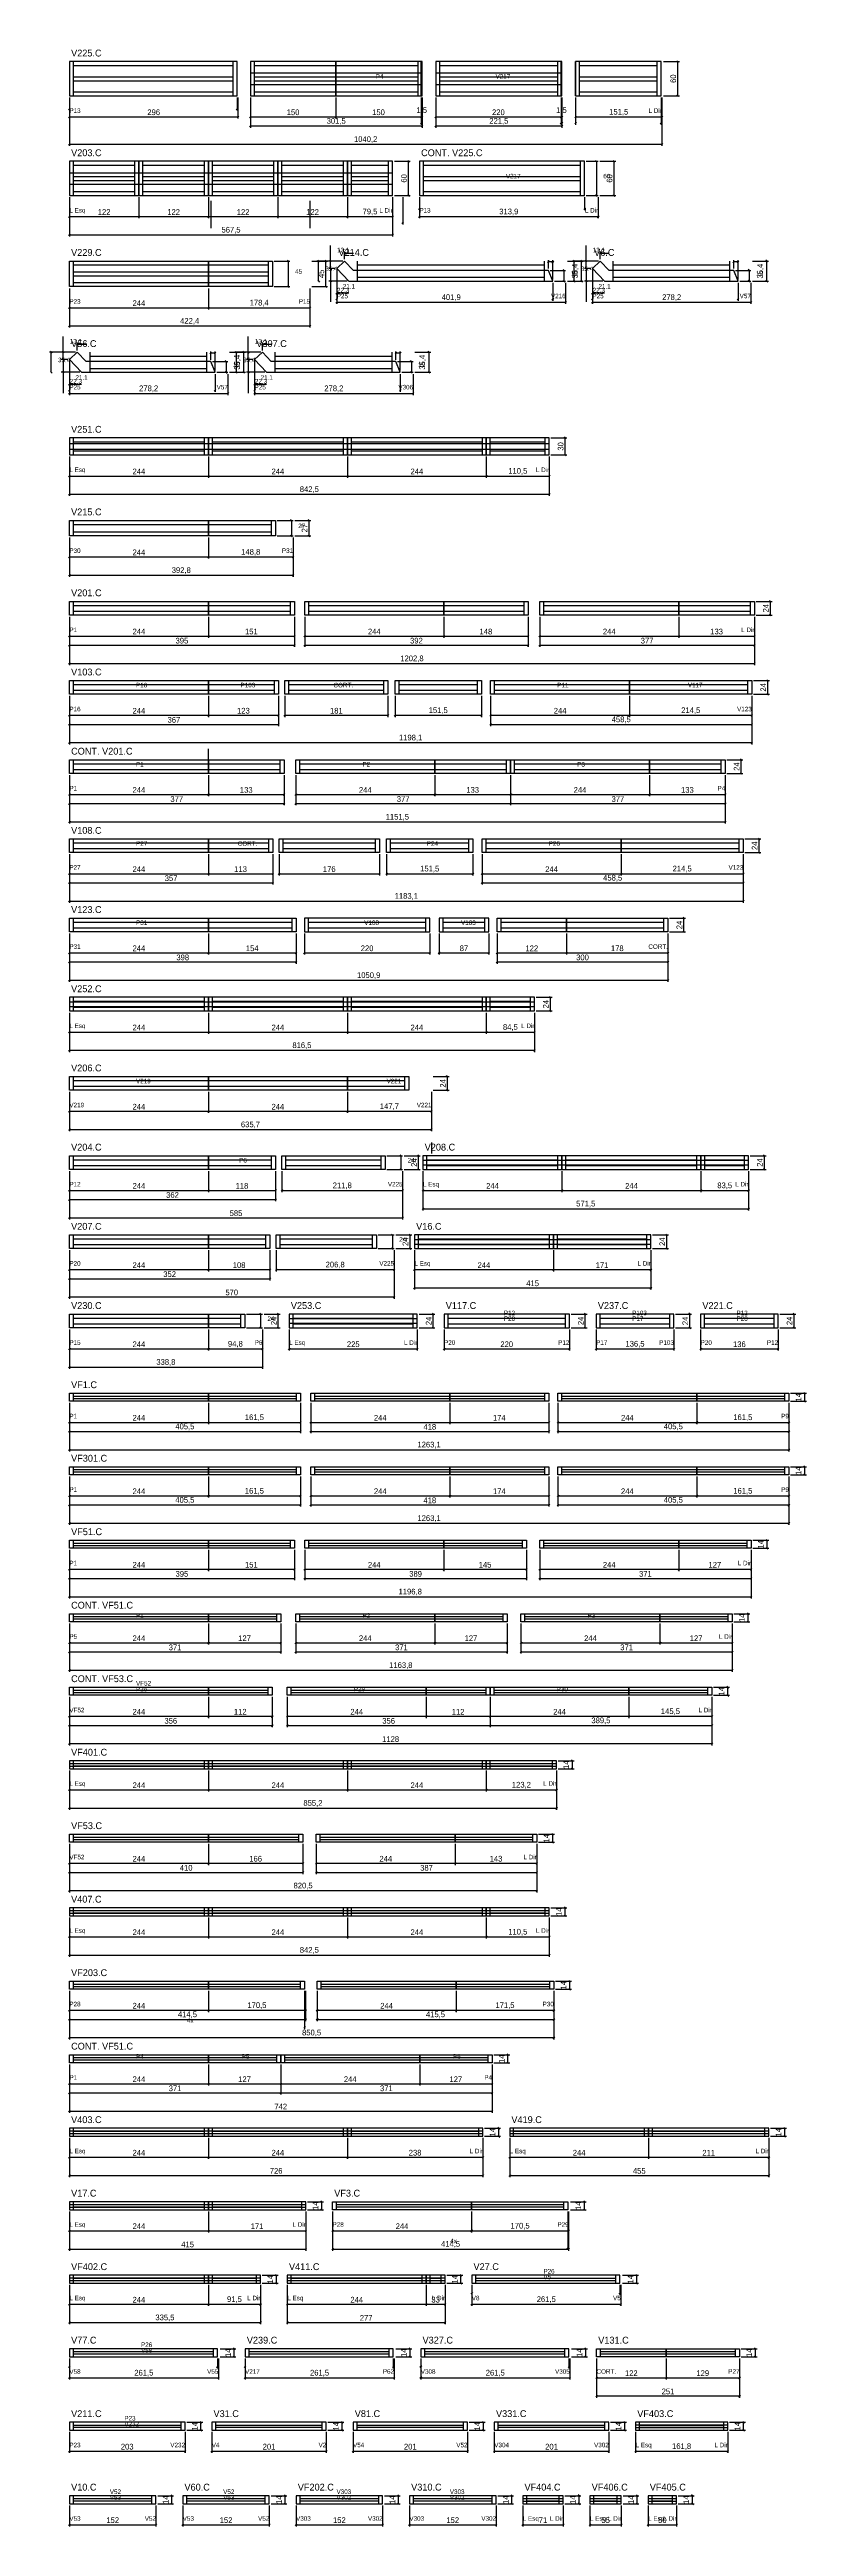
# Model space of a CAD drawing. Extents: x -13000 to 1294, y -4326 to 74.
# Drawn here: x -35 to 1294, y -4326 to 21 of the extents above; entities outside this region: 2.
import ezdxf
from ezdxf.enums import TextEntityAlignment as Align

# ---------------------------------------------------------------- set-up
doc = ezdxf.new("R2010")
doc.units = 0
for name, color, linetype in [('5', 5, 'Continuous'), ('COTA', 241, 'Continuous'), ('NOMENCLATURA', 7, 'Continuous'), ('Painéis', 200, 'Continuous'), ('SARR_2.2x7', 40, 'Continuous'), ('SARR_EDITAR', 141, 'Continuous')]:
    doc.layers.add(name, color=color, linetype=linetype)
doc.dimstyles.new('PAINEL', dxfattribs={"dimtxt": 10, "dimasz": 3, "dimexe": 3, "dimexo": 3, "dimgap": 3, "dimtad": 1, "dimblk": 'OBLIQUE', "dimblk1": 'OBLIQUE', "dimcen": 2.5, "dimclrd": 4, "dimclre": 4, "dimclrt": 240, "dimazin": 3, "dimtfac": 1, "dimtmove": 0, "dimatfit": 3})

# ---------------------------------------------------------------- blocks, each defined once
blk = doc.blocks.new('_OBLIQUE')
at = {"color": 0, "linetype": 'BYBLOCK'}
blk.add_line((-0.5, -0.5), (0.5, 0.5), dxfattribs=at)

msp = doc.modelspace()

# ---------------------------------------------------------------- linework, layer by layer
msp.add_line((-9500, 0), (-9490, 0))
at = {"layer": 'Painéis'}
for p, q in [((467.7, -60), (467.7, 0)), ((617.7, -60), (617.7, 0)), ((863.2, -60), (863.2, 0)), ((888.7, -60), (888.7, 0)), ((317.7, -20), (467.7, -20)), ((317.7, -40), (467.7, -40)), ((467.7, -20), (617.7, -20)), ((467.7, -40), (617.7, -40)), ((617.7, -20), (619.2, -20)), ((617.7, -40), (619.2, -40)), ((643.2, -20), (863.2, -20)), ((643.2, -40), (863.2, -40)), ((863.2, -20), (864.7, -20)), ((863.2, -40), (864.7, -40)), ((1.5, -81.5), (-1.5, -84.5)), ((0, -63), (0, -86)), ((293, -84.5), (296, -81.5)), ((294.5, -63), (294.5, -86)), ((617.7, -63), (617.7, -110.9)), ((863.2, -63), (863.2, -110.9)), ((864.7, -63), (864.7, -110.9)), ((888.7, -63), (888.7, -110.9)), ((1038.7, -63), (1038.7, -110.9)), ((616.2, -109.4), (619.2, -106.4)), ((861.7, -109.4), (864.7, -106.4)), ((863.2, -109.4), (866.2, -106.4)), ((890.2, -106.4), (887.2, -109.4)), ((1037.2, -109.4), (1040.2, -106.4)), ((926.9, -176.5), (923.9, -173.5)), ((0, -195), (122, -195)), ((0, -215), (122, -215)), ((122, -195), (244, -195)), ((122, -215), (244, -215)), ((244, -195), (366, -195)), ((244, -215), (366, -215)), ((366, -195), (488, -195)), ((366, -215), (488, -215)), ((488, -195), (567.5, -195)), ((488, -215), (567.5, -215)), ((907.5, -175), (928.4, -175)), ((925.4, -175), (925.4, -235)), ((248.4, -244.5), (248.4, -292.4)), ((422.4, -244.5), (422.4, -292.4)), ((585.3, -238), (585.3, -285.9)), ((616, -256.5), (613, -259.5)), ((614.5, -238), (614.5, -261)), ((903, -259.5), (906, -256.5)), ((904.5, -238), (904.5, -261)), ((907.5, -235), (928.4, -235)), ((923.9, -233.5), (926.9, -236.5)), ((583.8, -284.4), (586.8, -281.4)), ((458.2, -350), (458.2, -322.5)), ((484.7, -334.6), (481.7, -337.6)), ((483.2, -347), (483.2, -333.1)), ((483.2, -336.1), (498.7, -336.1)), ((907.1, -350), (907.1, -322.5)), ((933.6, -334.6), (930.6, -337.6)), ((932.1, -347), (932.1, -333.1)), ((932.1, -336.1), (947.6, -336.1)), ((244, -395), (244, -350)), ((359.5, -350), (387.3, -350)), ((385.8, -351.5), (382.8, -348.5)), ((384.3, -350), (384.3, -395)), ((480.2, -350), (434.5, -350)), ((439, -351.5), (436, -348.5)), ((436, -383.9), (439, -386.9)), ((437.5, -385.4), (437.5, -350)), ((480.2, -350), (455.2, -350)), ((466.4, -363.1), (455.2, -363.1)), ((466.4, -363.1), (455.2, -363.1)), ((487.5, -385.4), (455.2, -385.4)), ((459.7, -351.5), (456.7, -348.5)), ((459.7, -364.6), (456.7, -361.6)), ((456.7, -361.6), (459.7, -364.6)), ((456.7, -383.9), (459.7, -386.9)), ((458.2, -363.1), (458.2, -350)), ((458.2, -363.1), (458.2, -385.4)), ((458.2, -385.4), (458.2, -421.8)), ((469.4, -366.1), (469.4, -419.8)), ((469.4, -366.1), (469.4, -409.5)), ((842.7, -350.1), (839.7, -353.1)), ((841.2, -363.4), (841.2, -348.6)), ((848.8, -351.6), (841.2, -351.6)), ((844.2, -366.4), (871.3, -366.4)), ((847.3, -353.1), (850.3, -350.1)), ((848.8, -382.4), (848.8, -348.6)), ((848.8, -388.4), (848.8, -419.8)), ((851.8, -385.4), (871.3, -385.4)), ((869.8, -367.9), (866.8, -364.9)), ((866.8, -383.9), (869.8, -386.9)), ((868.3, -366.4), (868.3, -385.4)), ((929.1, -350), (883.4, -350)), ((887.9, -351.5), (884.9, -348.5)), ((884.9, -383.9), (887.9, -386.9)), ((886.4, -385.4), (886.4, -350)), ((929.1, -350), (904.1, -350)), ((915.3, -363.1), (904.1, -363.1)), ((915.3, -363.1), (904.1, -363.1)), ((936.4, -385.4), (904.1, -385.4)), ((908.6, -351.5), (905.6, -348.5)), ((908.6, -364.6), (905.6, -361.6)), ((905.6, -361.6), (908.6, -364.6)), ((905.6, -383.9), (908.6, -386.9)), ((907.1, -363.1), (907.1, -350)), ((907.1, -363.1), (907.1, -385.4)), ((907.1, -385.4), (907.1, -421.8)), ((918.3, -366.1), (918.3, -419.8)), ((918.3, -366.1), (918.3, -409.5)), ((1168, -350.1), (1165, -353.1)), ((1166.5, -363.4), (1166.5, -348.6)), ((1174, -351.6), (1166.5, -351.6)), ((1169.5, -366.4), (1196.5, -366.4)), ((1172.5, -353.1), (1175.5, -350.1)), ((1174, -382.4), (1174, -348.6)), ((1174, -388.4), (1174, -419.8)), ((1177, -385.4), (1196.5, -385.4)), ((1195, -367.9), (1192, -364.9)), ((1192, -383.9), (1195, -386.9)), ((1193.5, -366.4), (1193.5, -385.4)), ((359.5, -395), (387.3, -395)), ((382.8, -393.5), (385.8, -396.5)), ((470.9, -405), (467.9, -408)), ((470.9, -415.3), (467.9, -418.3)), ((490.5, -406.5), (469.4, -406.5)), ((847.3, -418.3), (850.3, -415.3)), ((919.8, -405), (916.8, -408)), ((919.8, -415.3), (916.8, -418.3)), ((939.4, -406.5), (918.3, -406.5)), ((1172.5, -418.3), (1175.5, -415.3)), ((10.8, -510), (-34.9, -510)), ((-30.4, -511.5), (-33.4, -508.5)), ((-31.9, -545.4), (-31.9, -510)), ((10.8, -510), (-14.2, -510)), ((-9.7, -511.5), (-12.7, -508.5)), ((-9.7, -524.6), (-12.7, -521.6)), ((-12.7, -521.6), (-9.7, -524.6)), ((-11.2, -510), (-11.2, -482.5)), ((-11.2, -523.1), (-11.2, -510)), ((15.3, -494.6), (12.3, -497.6)), ((13.8, -507), (13.8, -493.1)), ((13.8, -496.1), (29.3, -496.1)), ((249.7, -510.1), (246.7, -513.1)), ((248.2, -523.4), (248.2, -508.6)), ((255.8, -511.6), (248.2, -511.6)), ((254.3, -513.1), (257.3, -510.1)), ((255.8, -542.4), (255.8, -508.6)), ((336, -510.1), (290.2, -510.1)), ((294.7, -511.6), (291.7, -508.6)), ((293.2, -545.4), (293.2, -510.1)), ((336, -510.1), (310.9, -510.1)), ((315.4, -511.6), (312.4, -508.6)), ((315.4, -524.6), (312.4, -521.6)), ((312.4, -521.6), (315.4, -524.6)), ((313.9, -510.1), (313.9, -482.6)), ((313.9, -523.1), (313.9, -510.1)), ((340.5, -494.6), (337.5, -497.6)), ((339, -507.1), (339, -493.1)), ((339, -496.1), (354.4, -496.1)), ((574.8, -510.1), (571.8, -513.1)), ((573.3, -523.4), (573.3, -508.6)), ((580.9, -511.6), (573.3, -511.6)), ((579.4, -513.1), (582.4, -510.1)), ((580.9, -542.4), (580.9, -508.6)), ((-33.4, -543.9), (-30.4, -546.9)), ((-3, -523.1), (-14.2, -523.1)), ((-3, -523.1), (-14.2, -523.1)), ((18.1, -545.4), (-14.2, -545.4)), ((-12.7, -543.9), (-9.7, -546.9)), ((-11.2, -523.1), (-11.2, -545.4)), ((-11.2, -545.4), (-11.2, -581.8)), ((1.5, -565), (-1.5, -568)), ((0, -526.1), (0, -579.8)), ((0, -526.1), (0, -569.5)), ((251.2, -526.4), (278.2, -526.4)), ((255.8, -548.4), (255.8, -579.8)), ((258.8, -545.4), (278.2, -545.4)), ((276.7, -527.9), (273.7, -524.9)), ((273.7, -543.9), (276.7, -546.9)), ((275.2, -526.4), (275.2, -545.4)), ((291.7, -543.9), (294.7, -546.9)), ((322.2, -523.1), (310.9, -523.1)), ((322.2, -523.1), (310.9, -523.1)), ((343.3, -545.4), (310.9, -545.4)), ((312.4, -543.9), (315.4, -546.9)), ((313.9, -523.1), (313.9, -545.4)), ((313.9, -545.4), (313.9, -581.8)), ((326.7, -565), (323.7, -568)), ((325.2, -526.1), (325.2, -579.9)), ((325.2, -526.1), (325.2, -569.5)), ((576.3, -526.4), (603.4, -526.4)), ((580.9, -548.4), (580.9, -579.9)), ((583.9, -545.4), (603.4, -545.4)), ((601.9, -527.9), (598.9, -524.9)), ((598.9, -543.9), (601.9, -546.9)), ((600.4, -526.4), (600.4, -545.4)), ((1.5, -575.3), (-1.5, -578.3)), ((21.1, -566.5), (0, -566.5)), ((254.3, -578.3), (257.3, -575.3)), ((326.7, -575.4), (323.7, -578.4)), ((346.3, -566.5), (325.2, -566.5)), ((579.4, -578.4), (582.4, -575.4)), ((0, -670.4), (244, -670.4)), ((0, -680.4), (244, -680.4)), ((244, -670.4), (488, -670.4)), ((244, -680.4), (488, -680.4)), ((488, -670.4), (732, -670.4)), ((488, -680.4), (732, -680.4)), ((732, -670.4), (842.5, -670.4)), ((732, -680.4), (842.5, -680.4)), ((244, -832.4), (244, -805.4)), ((365, -805.4), (392.8, -805.4)), ((391.3, -806.9), (388.3, -803.9)), ((389.8, -805.4), (389.8, -832.4)), ((365, -832.4), (392.8, -832.4)), ((388.3, -830.9), (391.3, -833.9)), ((244, -971.4), (244, -947.4)), ((657.3, -971.4), (657.3, -947.4)), ((1069.8, -971.4), (1069.8, -947.4)), ((244, -1110.4), (244, -1086.4)), ((983.6, -1110.4), (983.6, -1086.4)), ((244.2, -1225.1), (244.2, -1206.1)), ((244, -1249.4), (244, -1225.4)), ((641.5, -1249.4), (641.5, -1225.4)), ((1018.5, -1249.4), (1018.5, -1225.4)), ((244, -1388.4), (244, -1364.4)), ((968.6, -1388.4), (968.6, -1364.4)), ((244, -1527.4), (244, -1503.4)), ((872.9, -1527.4), (872.9, -1503.4)), ((0, -1650.4), (244, -1650.4)), ((244, -1650.4), (488, -1650.4)), ((488, -1650.4), (732, -1650.4)), ((732, -1650.4), (816.5, -1650.4)), ((0, -1658.4), (244, -1658.4)), ((244, -1658.4), (488, -1658.4)), ((488, -1658.4), (732, -1658.4)), ((732, -1658.4), (816.5, -1658.4)), ((244, -1805.4), (244, -1781.4)), ((488, -1805.4), (488, -1781.4)), ((635.7, -1897.3), (635.7, -1916.3)), ((244, -1944.4), (244, -1920.4)), ((557.2, -1920.4), (585, -1920.4)), ((557.2, -1944.4), (585, -1944.4)), ((583.5, -1921.9), (580.5, -1918.9)), ((580.5, -1942.9), (583.5, -1945.9)), ((582, -1920.4), (582, -1944.4)), ((620.8, -1928.4), (864.8, -1928.4)), ((620.8, -1936.4), (864.8, -1936.4)), ((864.8, -1928.4), (1108.8, -1928.4)), ((864.8, -1936.4), (1108.8, -1936.4)), ((1108.8, -1928.4), (1192.3, -1928.4)), ((1108.8, -1936.4), (1192.3, -1936.4)), ((244, -2083.4), (244, -2059.4)), ((542.2, -2059.4), (570, -2059.4)), ((542.2, -2083.4), (570, -2083.4)), ((568.5, -2060.9), (565.5, -2057.9)), ((565.5, -2081.9), (568.5, -2084.9)), ((567, -2059.4), (567, -2083.4)), ((605.8, -2067.4), (849.8, -2067.4)), ((605.8, -2075.4), (849.8, -2075.4)), ((849.8, -2067.4), (1020.8, -2067.4)), ((849.8, -2075.4), (1020.8, -2075.4)), ((244, -2222.4), (244, -2198.4)), ((311, -2198.4), (338.8, -2198.4)), ((337.3, -2199.9), (334.3, -2196.9)), ((335.8, -2198.4), (335.8, -2222.4)), ((385.8, -2206.4), (610.8, -2206.4)), ((385.8, -2214.4), (610.8, -2214.4)), ((311, -2222.4), (338.8, -2222.4)), ((334.3, -2220.9), (337.3, -2223.9)), ((244, -2351.4), (244, -2337.4)), ((667.8, -2351.4), (667.8, -2337.4)), ((1101.6, -2351.4), (1101.6, -2337.4)), ((244, -2480.4), (244, -2466.4)), ((667.8, -2480.4), (667.8, -2466.4)), ((1101.6, -2480.4), (1101.6, -2466.4)), ((244, -2609.4), (244, -2595.4)), ((657.3, -2609.4), (657.3, -2595.4)), ((1069.8, -2609.4), (1069.8, -2595.4)), ((244, -2738.4), (244, -2724.4)), ((641.5, -2738.4), (641.5, -2724.4)), ((1036.8, -2738.4), (1036.8, -2724.4)), ((244, -2867.4), (244, -2853.4)), ((626.5, -2867.4), (626.5, -2853.4)), ((982.5, -2867.4), (982.5, -2853.4)), ((0, -2987.067), (244, -2987.067)), ((0, -2991.733), (244, -2991.733)), ((244, -2987.067), (488, -2987.067)), ((244, -2991.733), (488, -2991.733)), ((488, -2987.067), (732, -2987.067)), ((488, -2991.733), (732, -2991.733)), ((732, -2987.067), (855.2, -2987.067)), ((732, -2991.733), (855.2, -2991.733)), ((244, -3125.4), (244, -3111.4)), ((677.5, -3125.4), (677.5, -3111.4)), ((0, -3245.067), (244, -3245.067)), ((0, -3249.733), (244, -3249.733)), ((244, -3245.067), (488, -3245.067)), ((244, -3249.733), (488, -3249.733)), ((488, -3245.067), (732, -3245.067)), ((488, -3249.733), (732, -3249.733)), ((732, -3245.067), (842.5, -3245.067)), ((732, -3249.733), (842.5, -3249.733)), ((244, -3383.4), (244, -3369.4)), ((413, -3386.4), (413, -3453.5)), ((679, -3383.4), (679, -3369.4)), ((411.5, -3452), (414.5, -3449)), ((244, -3512.4), (244, -3498.4)), ((615, -3512.4), (615, -3498.4)), ((0, -3632.067), (244, -3632.067)), ((0, -3636.733), (244, -3636.733)), ((244, -3632.067), (488, -3632.067)), ((244, -3636.733), (488, -3636.733)), ((488, -3632.067), (726, -3632.067)), ((488, -3636.733), (726, -3636.733)), ((773, -3632.067), (1017, -3632.067)), ((773, -3636.733), (1017, -3636.733)), ((1017, -3632.067), (1228, -3632.067)), ((1017, -3636.733), (1228, -3636.733)), ((0, -3761.067), (244, -3761.067)), ((0, -3765.733), (244, -3765.733)), ((244, -3761.067), (415, -3761.067)), ((244, -3765.733), (415, -3765.733)), ((706, -3770.4), (706, -3756.4)), ((875, -3773.4), (875, -3840.4)), ((873.5, -3838.9), (876.5, -3835.9)), ((0, -3890.067), (244, -3890.067)), ((0, -3894.733), (244, -3894.733)), ((244, -3890.067), (335.5, -3890.067)), ((244, -3894.733), (335.5, -3894.733)), ((382.5, -3890.067), (626.5, -3890.067)), ((382.5, -3894.733), (626.5, -3894.733)), ((626.5, -3890.067), (659.5, -3890.067)), ((626.5, -3894.733), (659.5, -3894.733)), ((706.5, -3902.4), (706.5, -3919.9)), ((966.5, -3902.4), (966.5, -3919.9)), ((708, -3915.4), (705, -3918.4)), ((965, -3918.4), (968, -3915.4)), ((0, -4031.4), (0, -4049)), ((260, -4031.4), (260, -4049)), ((308.5, -4031.4), (308.5, -4048.9)), ((568.5, -4031.4), (568.5, -4048.9)), ((617, -4031.4), (617, -4049)), ((877, -4031.4), (877, -4049)), ((1047.5, -4028.4), (1047.5, -4014.4)), ((1.5, -4044.5), (-1.5, -4047.5)), ((258.5, -4047.5), (261.5, -4044.5)), ((310, -4044.4), (307, -4047.4)), ((567, -4047.4), (570, -4044.4)), ((618.5, -4044.5), (615.5, -4047.5)), ((875.5, -4047.5), (878.5, -4044.5)), ((994, -4148.067), (1155.8, -4148.067)), ((994, -4152.733), (1155.8, -4152.733)), ((796, -4277.067), (867, -4277.067)), ((796, -4281.733), (867, -4281.733)), ((914, -4277.067), (969, -4277.067)), ((914, -4281.733), (969, -4281.733)), ((1016, -4277.067), (1066, -4277.067)), ((1016, -4281.733), (1066, -4281.733))]:
    msp.add_line(p, q, dxfattribs=at)
for points in [[(0, 0), (0, -60), (294.5, -60), (294.5, 0), (0, 0)], [(317.7, -60), (467.7, -60), (467.7, 0), (317.7, 0)], [(467.7, -60), (617.7, -60), (617.7, 0), (467.7, 0)], [(617.7, -60), (619.2, -60), (619.2, 0), (617.7, 0)], [(643.2, -60), (863.2, -60), (863.2, 0), (643.2, 0)], [(863.2, -60), (864.7, -60), (864.7, 0), (863.2, 0)], [(888.7, -60), (1038.7, -60), (1038.7, 0), (888.7, 0)], [(0, -235), (122, -235), (122, -175), (0, -175)], [(122, -235), (244, -235), (244, -175), (122, -175)], [(244, -235), (366, -235), (366, -175), (244, -175)], [(366, -235), (488, -235), (488, -175), (366, -175)], [(488, -235), (567.5, -235), (567.5, -175), (488, -175)], [(614.5, -175), (614.5, -235), (904.5, -235), (904.5, -175), (614.5, -175)], [(244, -395), (0, -395), (0, -350), (244, -350)], [(244, -350), (356.5, -350), (356.5, -395), (244, -395)], [(469.4, -363.1), (490.5, -385.4), (848.8, -385.4), (841.2, -366.4), (498.7, -366.4), (483.2, -350), (469.4, -363.1)], [(918.3, -363.1), (939.4, -385.4), (1174, -385.4), (1166.5, -366.4), (947.6, -366.4), (932.1, -350), (918.3, -363.1)], [(0, -523.1), (21.1, -545.4), (255.7, -545.4), (248.2, -526.4), (29.3, -526.4), (13.8, -510), (0, -523.1)], [(325.2, -523.1), (346.3, -545.4), (580.9, -545.4), (573.4, -526.4), (354.5, -526.4), (339, -510), (325.2, -523.1)], [(0, -690.4), (244, -690.4), (244, -660.4), (0, -660.4)], [(244, -690.4), (488, -690.4), (488, -660.4), (244, -660.4)], [(488, -690.4), (732, -690.4), (732, -660.4), (488, -660.4)], [(732, -690.4), (842.5, -690.4), (842.5, -660.4), (732, -660.4)], [(244, -832.4), (0, -832.4), (0, -805.4), (244, -805.4)], [(244, -805.4), (362, -805.4), (362, -832.4), (244, -832.4)], [(244, -971.4), (0, -971.4), (0, -947.4), (244, -947.4)], [(244, -947.4), (395, -947.4), (395, -971.4), (244, -971.4)], [(657.3, -971.4), (413.3, -971.4), (413.3, -947.4), (657.3, -947.4)], [(657.3, -947.4), (805.3, -947.4), (805.3, -971.4), (657.3, -971.4)], [(1069.8, -971.4), (825.8, -971.4), (825.8, -947.4), (1069.8, -947.4)], [(1069.8, -947.4), (1202.8, -947.4), (1202.8, -971.4), (1069.8, -971.4)], [(244, -1110.4), (0, -1110.4), (0, -1086.4), (244, -1086.4)], [(244, -1086.4), (367, -1086.4), (367, -1110.4), (244, -1110.4)], [(378.2, -1086.4), (559.2, -1086.4), (559.2, -1110.4), (378.2, -1110.4)], [(571.8, -1086.4), (723.3, -1086.4), (723.3, -1110.4), (571.8, -1110.4)], [(983.6, -1110.4), (739.6, -1110.4), (739.6, -1086.4), (983.6, -1086.4)], [(983.6, -1086.4), (1198.1, -1086.4), (1198.1, -1110.4), (983.6, -1110.4)], [(244, -1249.4), (0, -1249.4), (0, -1225.4), (244, -1225.4)], [(244, -1225.4), (377, -1225.4), (377, -1249.4), (244, -1249.4)], [(641.5, -1249.4), (397.5, -1249.4), (397.5, -1225.4), (641.5, -1225.4)], [(641.5, -1225.4), (774.5, -1225.4), (774.5, -1249.4), (641.5, -1249.4)], [(1018.5, -1249.4), (774.5, -1249.4), (774.5, -1225.4), (1018.5, -1225.4)], [(1018.5, -1225.4), (1151.5, -1225.4), (1151.5, -1249.4), (1018.5, -1249.4)], [(244, -1388.4), (0, -1388.4), (0, -1364.4), (244, -1364.4)], [(244, -1364.4), (357, -1364.4), (357, -1388.4), (244, -1388.4)], [(368.2, -1364.4), (544.2, -1364.4), (544.2, -1388.4), (368.2, -1388.4)], [(556.8, -1364.4), (708.3, -1364.4), (708.3, -1388.4), (556.8, -1388.4)], [(968.6, -1388.4), (724.6, -1388.4), (724.6, -1364.4), (968.6, -1364.4)], [(968.6, -1364.4), (1183.1, -1364.4), (1183.1, -1388.4), (968.6, -1388.4)], [(244, -1527.4), (0, -1527.4), (0, -1503.4), (244, -1503.4)], [(244, -1503.4), (398, -1503.4), (398, -1527.4), (244, -1527.4)], [(412.7, -1503.4), (412.7, -1527.4), (632.7, -1527.4), (632.7, -1503.4), (412.7, -1503.4)], [(649.2, -1503.4), (649.2, -1527.4), (736.2, -1527.4), (736.2, -1503.4), (649.2, -1503.4)], [(872.9, -1527.4), (750.9, -1527.4), (750.9, -1503.4), (872.9, -1503.4)], [(872.9, -1503.4), (1050.9, -1503.4), (1050.9, -1527.4), (872.9, -1527.4)], [(0, -1666.4), (244, -1666.4), (244, -1642.4), (0, -1642.4)], [(244, -1666.4), (488, -1666.4), (488, -1642.4), (244, -1642.4)], [(488, -1666.4), (732, -1666.4), (732, -1642.4), (488, -1642.4)], [(732, -1666.4), (816.5, -1666.4), (816.5, -1642.4), (732, -1642.4)], [(244, -1805.4), (0, -1805.4), (0, -1781.4), (244, -1781.4)], [(488, -1805.4), (244, -1805.4), (244, -1781.4), (488, -1781.4)], [(488, -1781.4), (596, -1781.4), (596, -1805.4), (488, -1805.4)], [(244, -1944.4), (0, -1944.4), (0, -1920.4), (244, -1920.4)], [(244, -1920.4), (362, -1920.4), (362, -1944.4), (244, -1944.4)], [(373.2, -1920.4), (554.2, -1920.4), (554.2, -1944.4), (373.2, -1944.4)], [(620.8, -1944.4), (864.8, -1944.4), (864.8, -1920.4), (620.8, -1920.4)], [(864.8, -1944.4), (1108.8, -1944.4), (1108.8, -1920.4), (864.8, -1920.4)], [(1108.8, -1944.4), (1192.3, -1944.4), (1192.3, -1920.4), (1108.8, -1920.4)], [(244, -2083.4), (0, -2083.4), (0, -2059.4), (244, -2059.4)], [(244, -2059.4), (352, -2059.4), (352, -2083.4), (244, -2083.4)], [(363.2, -2059.4), (539.2, -2059.4), (539.2, -2083.4), (363.2, -2083.4)], [(605.8, -2083.4), (849.8, -2083.4), (849.8, -2059.4), (605.8, -2059.4)], [(849.8, -2083.4), (1020.8, -2083.4), (1020.8, -2059.4), (849.8, -2059.4)], [(244, -2222.4), (0, -2222.4), (0, -2198.4), (244, -2198.4)], [(244, -2198.4), (308, -2198.4), (308, -2222.4), (244, -2222.4)], [(385.8, -2222.4), (610.8, -2222.4), (610.8, -2198.4), (385.8, -2198.4)], [(657.8, -2198.4), (657.8, -2222.4), (877.8, -2222.4), (877.8, -2198.4), (657.8, -2198.4)], [(924.8, -2198.4), (924.8, -2222.4), (1061.3, -2222.4), (1061.3, -2198.4), (924.8, -2198.4)], [(1108.3, -2198.4), (1108.3, -2222.4), (1244.3, -2222.4), (1244.3, -2198.4), (1108.3, -2198.4)], [(244, -2351.4), (0, -2351.4), (0, -2337.4), (244, -2337.4)], [(244, -2337.4), (405.5, -2337.4), (405.5, -2351.4), (244, -2351.4)], [(667.8, -2351.4), (423.8, -2351.4), (423.8, -2337.4), (667.8, -2337.4)], [(667.8, -2337.4), (841.8, -2337.4), (841.8, -2351.4), (667.8, -2351.4)], [(1101.6, -2351.4), (857.6, -2351.4), (857.6, -2337.4), (1101.6, -2337.4)], [(1101.6, -2337.4), (1263.1, -2337.4), (1263.1, -2351.4), (1101.6, -2351.4)], [(244, -2480.4), (0, -2480.4), (0, -2466.4), (244, -2466.4)], [(244, -2466.4), (405.5, -2466.4), (405.5, -2480.4), (244, -2480.4)], [(667.8, -2480.4), (423.8, -2480.4), (423.8, -2466.4), (667.8, -2466.4)], [(667.8, -2466.4), (841.8, -2466.4), (841.8, -2480.4), (667.8, -2480.4)], [(1101.6, -2480.4), (857.6, -2480.4), (857.6, -2466.4), (1101.6, -2466.4)], [(1101.6, -2466.4), (1263.1, -2466.4), (1263.1, -2480.4), (1101.6, -2480.4)], [(244, -2609.4), (0, -2609.4), (0, -2595.4), (244, -2595.4)], [(244, -2595.4), (395, -2595.4), (395, -2609.4), (244, -2609.4)], [(657.3, -2609.4), (413.3, -2609.4), (413.3, -2595.4), (657.3, -2595.4)], [(657.3, -2595.4), (802.3, -2595.4), (802.3, -2609.4), (657.3, -2609.4)], [(1069.8, -2609.4), (825.8, -2609.4), (825.8, -2595.4), (1069.8, -2595.4)], [(1069.8, -2595.4), (1196.8, -2595.4), (1196.8, -2609.4), (1069.8, -2609.4)], [(244, -2738.4), (0, -2738.4), (0, -2724.4), (244, -2724.4)], [(244, -2724.4), (371, -2724.4), (371, -2738.4), (244, -2738.4)], [(641.5, -2738.4), (397.5, -2738.4), (397.5, -2724.4), (641.5, -2724.4)], [(641.5, -2724.4), (768.5, -2724.4), (768.5, -2738.4), (641.5, -2738.4)], [(1036.8, -2738.4), (792.8, -2738.4), (792.8, -2724.4), (1036.8, -2724.4)], [(1036.8, -2724.4), (1163.8, -2724.4), (1163.8, -2738.4), (1036.8, -2738.4)], [(244, -2867.4), (0, -2867.4), (0, -2853.4), (244, -2853.4)], [(244, -2853.4), (356, -2853.4), (356, -2867.4), (244, -2867.4)], [(626.5, -2867.4), (382.5, -2867.4), (382.5, -2853.4), (626.5, -2853.4)], [(626.5, -2853.4), (738.5, -2853.4), (738.5, -2867.4), (626.5, -2867.4)], [(982.5, -2867.4), (738.5, -2867.4), (738.5, -2853.4), (982.5, -2853.4)], [(982.5, -2853.4), (1128, -2853.4), (1128, -2867.4), (982.5, -2867.4)], [(0, -2996.4), (244, -2996.4), (244, -2982.4), (0, -2982.4)], [(244, -2996.4), (488, -2996.4), (488, -2982.4), (244, -2982.4)], [(488, -2996.4), (732, -2996.4), (732, -2982.4), (488, -2982.4)], [(732, -2996.4), (855.2, -2996.4), (855.2, -2982.4), (732, -2982.4)], [(244, -3125.4), (0, -3125.4), (0, -3111.4), (244, -3111.4)], [(244, -3111.4), (410, -3111.4), (410, -3125.4), (244, -3125.4)], [(677.5, -3125.4), (433.5, -3125.4), (433.5, -3111.4), (677.5, -3111.4)], [(677.5, -3111.4), (820.5, -3111.4), (820.5, -3125.4), (677.5, -3125.4)], [(0, -3254.4), (244, -3254.4), (244, -3240.4), (0, -3240.4)], [(244, -3254.4), (488, -3254.4), (488, -3240.4), (244, -3240.4)], [(488, -3254.4), (732, -3254.4), (732, -3240.4), (488, -3240.4)], [(732, -3254.4), (842.5, -3254.4), (842.5, -3240.4), (732, -3240.4)], [(244, -3383.4), (0, -3383.4), (0, -3369.4), (244, -3369.4)], [(244, -3369.4), (413, -3369.4), (413, -3383.4), (244, -3383.4)], [(679, -3383.4), (435, -3383.4), (435, -3369.4), (679, -3369.4)], [(679, -3369.4), (850.5, -3369.4), (850.5, -3383.4), (679, -3383.4)], [(244, -3512.4), (0, -3512.4), (0, -3498.4), (244, -3498.4)], [(244, -3498.4), (371, -3498.4), (371, -3512.4), (244, -3512.4)], [(615, -3512.4), (371, -3512.4), (371, -3498.4), (615, -3498.4)], [(615, -3498.4), (742, -3498.4), (742, -3512.4), (615, -3512.4)], [(0, -3641.4), (244, -3641.4), (244, -3627.4), (0, -3627.4)], [(244, -3641.4), (488, -3641.4), (488, -3627.4), (244, -3627.4)], [(488, -3641.4), (726, -3641.4), (726, -3627.4), (488, -3627.4)], [(773, -3641.4), (1017, -3641.4), (1017, -3627.4), (773, -3627.4)], [(1017, -3641.4), (1228, -3641.4), (1228, -3627.4), (1017, -3627.4)], [(0, -3770.4), (244, -3770.4), (244, -3756.4), (0, -3756.4)], [(244, -3770.4), (415, -3770.4), (415, -3756.4), (244, -3756.4)], [(706, -3770.4), (462, -3770.4), (462, -3756.4), (706, -3756.4)], [(706, -3756.4), (875, -3756.4), (875, -3770.4), (706, -3770.4)], [(0, -3899.4), (244, -3899.4), (244, -3885.4), (0, -3885.4)], [(244, -3899.4), (335.5, -3899.4), (335.5, -3885.4), (244, -3885.4)], [(382.5, -3899.4), (626.5, -3899.4), (626.5, -3885.4), (382.5, -3885.4)], [(626.5, -3899.4), (659.5, -3899.4), (659.5, -3885.4), (626.5, -3885.4)], [(706.5, -3885.4), (706.5, -3899.4), (966.5, -3899.4), (966.5, -3885.4), (706.5, -3885.4)], [(0, -4014.4), (0, -4028.4), (260, -4028.4), (260, -4014.4), (0, -4014.4)], [(308.5, -4014.4), (308.5, -4028.4), (568.5, -4028.4), (568.5, -4014.4), (308.5, -4014.4)], [(617, -4014.4), (617, -4028.4), (877, -4028.4), (877, -4014.4), (617, -4014.4)], [(1047.5, -4028.4), (925.5, -4028.4), (925.5, -4014.4), (1047.5, -4014.4)], [(1047.5, -4014.4), (1176.5, -4014.4), (1176.5, -4028.4), (1047.5, -4028.4)], [(0, -4143.4), (0, -4157.4), (203, -4157.4), (203, -4143.4), (0, -4143.4)], [(250, -4143.4), (250, -4157.4), (451, -4157.4), (451, -4143.4), (250, -4143.4)], [(498, -4143.4), (498, -4157.4), (699, -4157.4), (699, -4143.4), (498, -4143.4)], [(746, -4143.4), (746, -4157.4), (947, -4157.4), (947, -4143.4), (746, -4143.4)], [(994, -4157.4), (1155.8, -4157.4), (1155.8, -4143.4), (994, -4143.4)], [(0, -4272.4), (0, -4286.4), (152, -4286.4), (152, -4272.4), (0, -4272.4)], [(199, -4272.4), (199, -4286.4), (351, -4286.4), (351, -4272.4), (199, -4272.4)], [(398, -4272.4), (398, -4286.4), (550, -4286.4), (550, -4272.4), (398, -4272.4)], [(597, -4272.4), (597, -4286.4), (749, -4286.4), (749, -4272.4), (597, -4272.4)], [(796, -4286.4), (867, -4286.4), (867, -4272.4), (796, -4272.4)], [(914, -4286.4), (969, -4286.4), (969, -4272.4), (914, -4272.4)], [(1016, -4286.4), (1066, -4286.4), (1066, -4272.4), (1016, -4272.4)]]:
    msp.add_lwpolyline(points, close=True, dxfattribs=at)
at = {"layer": 'SARR_2.2x7'}
for p, q in [((7, -60), (7, 0)), ((287.5, -60), (287.5, 0)), ((324.7, -60), (324.7, 0)), ((612.2, -60), (612.2, 0)), ((650.2, -60), (650.2, 0)), ((857.7, -60), (857.7, 0)), ((895.7, -60), (895.7, 0)), ((1031.7, -60), (1031.7, 0)), ((7, -7), (287.5, -7)), ((7, -26.5), (287.5, -26.5)), ((7, -33.5), (287.5, -33.5)), ((324.7, -7), (612.2, -7)), ((324.7, -26.5), (612.2, -26.5)), ((324.7, -33.5), (612.2, -33.5)), ((650.2, -7), (857.7, -7)), ((650.2, -26.5), (857.7, -26.5)), ((650.2, -33.5), (857.7, -33.5)), ((895.7, -7), (1031.7, -7)), ((895.7, -26.5), (1031.7, -26.5)), ((895.7, -33.5), (1031.7, -33.5)), ((7, -53), (287.5, -53)), ((324.7, -53), (612.2, -53)), ((650.2, -53), (857.7, -53)), ((895.7, -53), (1031.7, -53)), ((7, -235), (7, -175)), ((7, -182), (115, -182)), ((7, -201.5), (115, -201.5)), ((7, -208.5), (115, -208.5)), ((115, -235), (115, -175)), ((129, -235), (129, -175)), ((129, -182), (237, -182)), ((129, -201.5), (237, -201.5)), ((129, -208.5), (237, -208.5)), ((237, -235), (237, -175)), ((251, -235), (251, -175)), ((251, -182), (359, -182)), ((251, -201.5), (359, -201.5)), ((251, -208.5), (359, -208.5)), ((359, -235), (359, -175)), ((373, -235), (373, -175)), ((373, -182), (481, -182)), ((373, -201.5), (481, -201.5)), ((373, -208.5), (481, -208.5)), ((481, -235), (481, -175)), ((495, -235), (495, -175)), ((495, -182), (560.5, -182)), ((495, -201.5), (560.5, -201.5)), ((495, -208.5), (560.5, -208.5)), ((560.5, -235), (560.5, -175)), ((621.5, -235), (621.5, -175)), ((621.5, -182), (897.5, -182)), ((621.5, -201.5), (897.5, -201.5)), ((621.5, -208.5), (897.5, -208.5)), ((897.5, -235), (897.5, -175)), ((7, -228), (115, -228)), ((129, -228), (237, -228)), ((251, -228), (359, -228)), ((373, -228), (481, -228)), ((495, -228), (560.5, -228)), ((621.5, -228), (897.5, -228)), ((7, -395), (7, -350)), ((7, -357), (349.5, -357)), ((7, -369), (349.5, -369)), ((7, -376), (349.5, -376)), ((7, -388), (349.5, -388)), ((349.5, -395), (349.5, -350)), ((505.7, -385.4), (505.7, -350)), ((505.7, -357), (834.2, -357)), ((505.7, -378.4), (834.2, -378.4)), ((834.2, -385.4), (834.2, -350)), ((954.6, -385.4), (954.6, -350)), ((954.6, -357), (1159.5, -357)), ((954.6, -378.4), (1159.5, -378.4)), ((1159.5, -385.4), (1159.5, -350)), ((36.3, -545.4), (36.3, -510)), ((36.3, -517), (241.2, -517)), ((241.2, -545.4), (241.2, -510)), ((361.5, -545.4), (361.5, -510)), ((361.5, -517), (566.4, -517)), ((566.4, -545.4), (566.4, -510)), ((36.3, -538.4), (241.2, -538.4)), ((361.5, -538.4), (566.4, -538.4)), ((7, -690.4), (7, -660.4)), ((7, -667.4), (237, -667.4)), ((7, -683.4), (237, -683.4)), ((237, -690.4), (237, -660.4)), ((251, -690.4), (251, -660.4)), ((251, -667.4), (481, -667.4)), ((251, -683.4), (481, -683.4)), ((481, -690.4), (481, -660.4)), ((495, -690.4), (495, -660.4)), ((495, -667.4), (725, -667.4)), ((495, -683.4), (725, -683.4)), ((725, -690.4), (725, -660.4)), ((739, -690.4), (739, -660.4)), ((739, -667.4), (835.5, -667.4)), ((739, -683.4), (835.5, -683.4)), ((835.5, -690.4), (835.5, -660.4)), ((7, -832.4), (7, -805.4)), ((7, -812.4), (355, -812.4)), ((7, -825.4), (355, -825.4)), ((355, -832.4), (355, -805.4)), ((7, -971.4), (7, -947.4)), ((7, -954.4), (388, -954.4)), ((388, -971.4), (388, -947.4)), ((420.3, -971.4), (420.3, -947.4)), ((420.3, -954.4), (798.3, -954.4)), ((798.3, -971.4), (798.3, -947.4)), ((832.8, -971.4), (832.8, -947.4)), ((832.8, -954.4), (1195.8, -954.4)), ((1195.8, -971.4), (1195.8, -947.4)), ((7, -964.4), (388, -964.4)), ((420.3, -964.4), (798.3, -964.4)), ((832.8, -964.4), (1195.8, -964.4)), ((7, -1110.4), (7, -1086.4)), ((360, -1110.4), (360, -1086.4)), ((385.2, -1110.4), (385.2, -1086.4)), ((552.2, -1110.4), (552.2, -1086.4)), ((578.8, -1110.4), (578.8, -1086.4)), ((716.3, -1110.4), (716.3, -1086.4)), ((746.6, -1110.4), (746.6, -1086.4)), ((1191.1, -1110.4), (1191.1, -1086.4)), ((7, -1093.4), (360, -1093.4)), ((7, -1103.4), (360, -1103.4)), ((385.2, -1093.4), (552.2, -1093.4)), ((385.2, -1103.4), (552.2, -1103.4)), ((578.8, -1093.4), (716.3, -1093.4)), ((578.8, -1103.4), (716.3, -1103.4)), ((746.6, -1093.4), (1191.1, -1093.4)), ((746.6, -1103.4), (1191.1, -1103.4)), ((7, -1249.4), (7, -1225.4)), ((7, -1232.4), (370, -1232.4)), ((7, -1242.4), (370, -1242.4)), ((370, -1249.4), (370, -1225.4)), ((404.5, -1249.4), (404.5, -1225.4)), ((404.5, -1232.4), (767.5, -1232.4)), ((404.5, -1242.4), (767.5, -1242.4)), ((767.5, -1249.4), (767.5, -1225.4)), ((781.5, -1249.4), (781.5, -1225.4)), ((781.5, -1232.4), (1144.5, -1232.4)), ((781.5, -1242.4), (1144.5, -1242.4)), ((1144.5, -1249.4), (1144.5, -1225.4)), ((7, -1388.4), (7, -1364.4)), ((7, -1371.4), (350, -1371.4)), ((7, -1381.4), (350, -1381.4)), ((350, -1388.4), (350, -1364.4)), ((375.2, -1388.4), (375.2, -1364.4)), ((375.2, -1371.4), (537.2, -1371.4)), ((375.2, -1381.4), (537.2, -1381.4)), ((537.2, -1388.4), (537.2, -1364.4)), ((563.8, -1388.4), (563.8, -1364.4)), ((563.8, -1371.4), (701.3, -1371.4)), ((563.8, -1381.4), (701.3, -1381.4)), ((701.3, -1388.4), (701.3, -1364.4)), ((731.6, -1388.4), (731.6, -1364.4)), ((731.6, -1371.4), (1176.1, -1371.4)), ((731.6, -1381.4), (1176.1, -1381.4)), ((1176.1, -1388.4), (1176.1, -1364.4)), ((7, -1527.4), (7, -1503.4)), ((7, -1510.4), (391, -1510.4)), ((7, -1520.4), (391, -1520.4)), ((391, -1527.4), (391, -1503.4)), ((419.7, -1527.4), (419.7, -1503.4)), ((419.7, -1510.4), (625.7, -1510.4)), ((419.7, -1520.4), (625.7, -1520.4)), ((625.7, -1527.4), (625.7, -1503.4)), ((656.2, -1527.4), (656.2, -1503.4)), ((656.2, -1510.4), (729.2, -1510.4)), ((656.2, -1520.4), (729.2, -1520.4)), ((729.2, -1527.4), (729.2, -1503.4)), ((757.9, -1527.4), (757.9, -1503.4)), ((757.9, -1510.4), (1043.9, -1510.4)), ((757.9, -1520.4), (1043.9, -1520.4)), ((1043.9, -1527.4), (1043.9, -1503.4)), ((7, -1666.4), (7, -1642.4)), ((7, -1649.4), (237, -1649.4)), ((237, -1666.4), (237, -1642.4)), ((251, -1666.4), (251, -1642.4)), ((251, -1649.4), (481, -1649.4)), ((481, -1666.4), (481, -1642.4)), ((495, -1666.4), (495, -1642.4)), ((495, -1649.4), (725, -1649.4)), ((725, -1666.4), (725, -1642.4)), ((739, -1666.4), (739, -1642.4)), ((739, -1649.4), (809.5, -1649.4)), ((809.5, -1666.4), (809.5, -1642.4)), ((7, -1659.4), (237, -1659.4)), ((251, -1659.4), (481, -1659.4)), ((495, -1659.4), (725, -1659.4)), ((739, -1659.4), (809.5, -1659.4)), ((7, -1805.4), (7, -1781.4)), ((589, -1805.4), (589, -1781.4)), ((7, -1788.4), (589, -1788.4)), ((7, -1798.4), (589, -1798.4)), ((7, -1944.4), (7, -1920.4)), ((7, -1927.4), (355, -1927.4)), ((7, -1937.4), (355, -1937.4)), ((355, -1944.4), (355, -1920.4)), ((380.2, -1944.4), (380.2, -1920.4)), ((380.2, -1927.4), (547.2, -1927.4)), ((380.2, -1937.4), (547.2, -1937.4)), ((547.2, -1944.4), (547.2, -1920.4)), ((627.8, -1944.4), (627.8, -1920.4)), ((627.8, -1927.4), (857.8, -1927.4)), ((627.8, -1937.4), (857.8, -1937.4)), ((857.8, -1944.4), (857.8, -1920.4)), ((871.8, -1944.4), (871.8, -1920.4)), ((871.8, -1927.4), (1101.8, -1927.4)), ((871.8, -1937.4), (1101.8, -1937.4)), ((1101.8, -1944.4), (1101.8, -1920.4)), ((1115.8, -1944.4), (1115.8, -1920.4)), ((1115.8, -1927.4), (1185.3, -1927.4)), ((1115.8, -1937.4), (1185.3, -1937.4)), ((1185.3, -1944.4), (1185.3, -1920.4)), ((7, -2083.4), (7, -2059.4)), ((7, -2066.4), (345, -2066.4)), ((7, -2076.4), (345, -2076.4)), ((345, -2083.4), (345, -2059.4)), ((370.2, -2083.4), (370.2, -2059.4)), ((370.2, -2066.4), (532.2, -2066.4)), ((370.2, -2076.4), (532.2, -2076.4)), ((532.2, -2083.4), (532.2, -2059.4)), ((612.8, -2083.4), (612.8, -2059.4)), ((612.8, -2066.4), (842.8, -2066.4)), ((612.8, -2076.4), (842.8, -2076.4)), ((842.8, -2083.4), (842.8, -2059.4)), ((856.8, -2083.4), (856.8, -2059.4)), ((856.8, -2066.4), (1013.8, -2066.4)), ((856.8, -2076.4), (1013.8, -2076.4)), ((1013.8, -2083.4), (1013.8, -2059.4)), ((7, -2222.4), (7, -2198.4)), ((7, -2205.4), (301, -2205.4)), ((7, -2215.4), (301, -2215.4)), ((301, -2222.4), (301, -2198.4)), ((392.8, -2222.4), (392.8, -2198.4)), ((392.8, -2205.4), (603.8, -2205.4)), ((392.8, -2215.4), (603.8, -2215.4)), ((603.8, -2222.4), (603.8, -2198.4)), ((664.8, -2222.4), (664.8, -2198.4)), ((664.8, -2205.4), (870.8, -2205.4)), ((664.8, -2215.4), (870.8, -2215.4)), ((870.8, -2222.4), (870.8, -2198.4)), ((931.8, -2222.4), (931.8, -2198.4)), ((931.8, -2205.4), (1054.3, -2205.4)), ((931.8, -2215.4), (1054.3, -2215.4)), ((1054.3, -2222.4), (1054.3, -2198.4)), ((1115.3, -2222.4), (1115.3, -2198.4)), ((1115.3, -2205.4), (1237.3, -2205.4)), ((1115.3, -2215.4), (1237.3, -2215.4)), ((1237.3, -2222.4), (1237.3, -2198.4)), ((7, -2351.4), (7, -2337.4)), ((7, -2342.4), (398.5, -2342.4)), ((7, -2346.4), (398.5, -2346.4)), ((398.5, -2351.4), (398.5, -2337.4)), ((430.8, -2351.4), (430.8, -2337.4)), ((430.8, -2342.4), (834.8, -2342.4)), ((430.8, -2346.4), (834.8, -2346.4)), ((834.8, -2351.4), (834.8, -2337.4)), ((864.6, -2351.4), (864.6, -2337.4)), ((864.6, -2342.4), (1256.1, -2342.4)), ((864.6, -2346.4), (1256.1, -2346.4)), ((1256.1, -2351.4), (1256.1, -2337.4)), ((7, -2480.4), (7, -2466.4)), ((7, -2471.4), (398.5, -2471.4)), ((7, -2475.4), (398.5, -2475.4)), ((398.5, -2480.4), (398.5, -2466.4)), ((430.8, -2480.4), (430.8, -2466.4)), ((430.8, -2471.4), (834.8, -2471.4)), ((430.8, -2475.4), (834.8, -2475.4)), ((834.8, -2480.4), (834.8, -2466.4)), ((864.6, -2480.4), (864.6, -2466.4)), ((864.6, -2471.4), (1256.1, -2471.4)), ((864.6, -2475.4), (1256.1, -2475.4)), ((1256.1, -2480.4), (1256.1, -2466.4)), ((7, -2609.4), (7, -2595.4)), ((7, -2600.4), (388, -2600.4)), ((7, -2604.4), (388, -2604.4)), ((388, -2609.4), (388, -2595.4)), ((420.3, -2609.4), (420.3, -2595.4)), ((420.3, -2600.4), (795.3, -2600.4)), ((420.3, -2604.4), (795.3, -2604.4)), ((795.3, -2609.4), (795.3, -2595.4)), ((832.8, -2609.4), (832.8, -2595.4)), ((832.8, -2600.4), (1189.8, -2600.4)), ((832.8, -2604.4), (1189.8, -2604.4)), ((1189.8, -2609.4), (1189.8, -2595.4)), ((7, -2738.4), (7, -2724.4)), ((7, -2729.4), (364, -2729.4)), ((7, -2733.4), (364, -2733.4)), ((364, -2738.4), (364, -2724.4)), ((404.5, -2738.4), (404.5, -2724.4)), ((404.5, -2729.4), (761.5, -2729.4)), ((404.5, -2733.4), (761.5, -2733.4)), ((761.5, -2738.4), (761.5, -2724.4)), ((799.8, -2738.4), (799.8, -2724.4)), ((799.8, -2729.4), (1156.8, -2729.4)), ((799.8, -2733.4), (1156.8, -2733.4)), ((1156.8, -2738.4), (1156.8, -2724.4)), ((7, -2867.4), (7, -2853.4)), ((7, -2858.4), (349, -2858.4)), ((7, -2862.4), (349, -2862.4)), ((349, -2867.4), (349, -2853.4)), ((389.5, -2867.4), (389.5, -2853.4)), ((389.5, -2858.4), (731.5, -2858.4)), ((389.5, -2862.4), (731.5, -2862.4)), ((731.5, -2867.4), (731.5, -2853.4)), ((745.5, -2867.4), (745.5, -2853.4)), ((745.5, -2858.4), (1121, -2858.4)), ((745.5, -2862.4), (1121, -2862.4)), ((1121, -2867.4), (1121, -2853.4)), ((7, -2996.4), (7, -2982.4)), ((7, -2987.4), (237, -2987.4)), ((7, -2991.4), (237, -2991.4)), ((237, -2996.4), (237, -2982.4)), ((251, -2996.4), (251, -2982.4)), ((251, -2987.4), (481, -2987.4)), ((251, -2991.4), (481, -2991.4)), ((481, -2996.4), (481, -2982.4)), ((495, -2996.4), (495, -2982.4)), ((495, -2987.4), (725, -2987.4)), ((495, -2991.4), (725, -2991.4)), ((725, -2996.4), (725, -2982.4)), ((739, -2996.4), (739, -2982.4)), ((739, -2987.4), (848.2, -2987.4)), ((739, -2991.4), (848.2, -2991.4)), ((848.2, -2996.4), (848.2, -2982.4)), ((7, -3125.4), (7, -3111.4)), ((7, -3116.4), (403, -3116.4)), ((7, -3120.4), (403, -3120.4)), ((403, -3125.4), (403, -3111.4)), ((440.5, -3125.4), (440.5, -3111.4)), ((440.5, -3116.4), (813.5, -3116.4)), ((440.5, -3120.4), (813.5, -3120.4)), ((813.5, -3125.4), (813.5, -3111.4)), ((7, -3254.4), (7, -3240.4)), ((7, -3245.4), (237, -3245.4)), ((7, -3249.4), (237, -3249.4)), ((237, -3254.4), (237, -3240.4)), ((251, -3254.4), (251, -3240.4)), ((251, -3245.4), (481, -3245.4)), ((251, -3249.4), (481, -3249.4)), ((481, -3254.4), (481, -3240.4)), ((495, -3254.4), (495, -3240.4)), ((495, -3245.4), (725, -3245.4)), ((495, -3249.4), (725, -3249.4)), ((725, -3254.4), (725, -3240.4)), ((739, -3254.4), (739, -3240.4)), ((739, -3245.4), (835.5, -3245.4)), ((739, -3249.4), (835.5, -3249.4)), ((835.5, -3254.4), (835.5, -3240.4)), ((7, -3383.4), (7, -3369.4)), ((7, -3374.4), (406, -3374.4)), ((7, -3378.4), (406, -3378.4)), ((406, -3383.4), (406, -3369.4)), ((442, -3383.4), (442, -3369.4)), ((442, -3374.4), (843.5, -3374.4)), ((442, -3378.4), (843.5, -3378.4)), ((843.5, -3383.4), (843.5, -3369.4)), ((7, -3512.4), (7, -3498.4)), ((7, -3503.4), (364, -3503.4)), ((7, -3507.4), (364, -3507.4)), ((364, -3512.4), (364, -3498.4)), ((378, -3512.4), (378, -3498.4)), ((378, -3503.4), (735, -3503.4)), ((378, -3507.4), (735, -3507.4)), ((735, -3512.4), (735, -3498.4)), ((7, -3641.4), (7, -3627.4)), ((7, -3632.4), (237, -3632.4)), ((7, -3636.4), (237, -3636.4)), ((237, -3641.4), (237, -3627.4)), ((251, -3641.4), (251, -3627.4)), ((251, -3632.4), (481, -3632.4)), ((251, -3636.4), (481, -3636.4)), ((481, -3641.4), (481, -3627.4)), ((495, -3641.4), (495, -3627.4)), ((495, -3632.4), (719, -3632.4)), ((495, -3636.4), (719, -3636.4)), ((719, -3641.4), (719, -3627.4)), ((780, -3641.4), (780, -3627.4)), ((780, -3632.4), (1010, -3632.4)), ((780, -3636.4), (1010, -3636.4)), ((1010, -3641.4), (1010, -3627.4)), ((1024, -3641.4), (1024, -3627.4)), ((1024, -3632.4), (1221, -3632.4)), ((1024, -3636.4), (1221, -3636.4)), ((1221, -3641.4), (1221, -3627.4)), ((7, -3770.4), (7, -3756.4)), ((7, -3761.4), (237, -3761.4)), ((7, -3765.4), (237, -3765.4)), ((237, -3770.4), (237, -3756.4)), ((251, -3770.4), (251, -3756.4)), ((251, -3761.4), (408, -3761.4)), ((251, -3765.4), (408, -3765.4)), ((408, -3770.4), (408, -3756.4)), ((469, -3770.4), (469, -3756.4)), ((469, -3761.4), (868, -3761.4)), ((469, -3765.4), (868, -3765.4)), ((868, -3770.4), (868, -3756.4)), ((7, -3899.4), (7, -3885.4)), ((7, -3890.4), (237, -3890.4)), ((7, -3894.4), (237, -3894.4)), ((237, -3899.4), (237, -3885.4)), ((251, -3899.4), (251, -3885.4)), ((251, -3890.4), (328.5, -3890.4)), ((251, -3894.4), (328.5, -3894.4)), ((328.5, -3899.4), (328.5, -3885.4)), ((389.5, -3899.4), (389.5, -3885.4)), ((389.5, -3890.4), (619.5, -3890.4)), ((389.5, -3894.4), (619.5, -3894.4)), ((619.5, -3899.4), (619.5, -3885.4)), ((633.5, -3899.4), (633.5, -3885.4)), ((633.5, -3890.4), (652.5, -3890.4)), ((633.5, -3894.4), (652.5, -3894.4)), ((652.5, -3899.4), (652.5, -3885.4)), ((713.5, -3899.4), (713.5, -3885.4)), ((713.5, -3890.4), (959.5, -3890.4)), ((713.5, -3894.4), (959.5, -3894.4)), ((959.5, -3899.4), (959.5, -3885.4)), ((7, -4028.4), (7, -4014.4)), ((7, -4019.4), (253, -4019.4)), ((7, -4023.4), (253, -4023.4)), ((253, -4028.4), (253, -4014.4)), ((315.5, -4028.4), (315.5, -4014.4)), ((315.5, -4019.4), (561.5, -4019.4)), ((315.5, -4023.4), (561.5, -4023.4)), ((561.5, -4028.4), (561.5, -4014.4)), ((624, -4028.4), (624, -4014.4)), ((624, -4019.4), (870, -4019.4)), ((624, -4023.4), (870, -4023.4)), ((870, -4028.4), (870, -4014.4)), ((932.5, -4028.4), (932.5, -4014.4)), ((932.5, -4019.4), (1169.5, -4019.4)), ((932.5, -4023.4), (1169.5, -4023.4)), ((1169.5, -4028.4), (1169.5, -4014.4)), ((7, -4157.4), (7, -4143.4)), ((7, -4148.4), (196, -4148.4)), ((7, -4152.4), (196, -4152.4)), ((196, -4157.4), (196, -4143.4)), ((257, -4157.4), (257, -4143.4)), ((257, -4148.4), (444, -4148.4)), ((257, -4152.4), (444, -4152.4)), ((444, -4157.4), (444, -4143.4)), ((505, -4157.4), (505, -4143.4)), ((505, -4148.4), (692, -4148.4)), ((505, -4152.4), (692, -4152.4)), ((692, -4157.4), (692, -4143.4)), ((753, -4157.4), (753, -4143.4)), ((753, -4148.4), (940, -4148.4)), ((753, -4152.4), (940, -4152.4)), ((940, -4157.4), (940, -4143.4)), ((1001, -4157.4), (1001, -4143.4)), ((1001, -4148.4), (1148.8, -4148.4)), ((1001, -4152.4), (1148.8, -4152.4)), ((1148.8, -4157.4), (1148.8, -4143.4)), ((7, -4286.4), (7, -4272.4)), ((7, -4277.4), (145, -4277.4)), ((7, -4281.4), (145, -4281.4)), ((145, -4286.4), (145, -4272.4)), ((206, -4286.4), (206, -4272.4)), ((206, -4277.4), (344, -4277.4)), ((206, -4281.4), (344, -4281.4)), ((344, -4286.4), (344, -4272.4)), ((405, -4286.4), (405, -4272.4)), ((405, -4277.4), (543, -4277.4)), ((405, -4281.4), (543, -4281.4)), ((543, -4286.4), (543, -4272.4)), ((604, -4286.4), (604, -4272.4)), ((604, -4277.4), (742, -4277.4)), ((604, -4281.4), (742, -4281.4)), ((742, -4286.4), (742, -4272.4)), ((803, -4286.4), (803, -4272.4)), ((803, -4277.4), (860, -4277.4)), ((803, -4281.4), (860, -4281.4)), ((860, -4286.4), (860, -4272.4)), ((921, -4286.4), (921, -4272.4)), ((921, -4277.4), (962, -4277.4)), ((921, -4281.4), (962, -4281.4)), ((962, -4286.4), (962, -4272.4)), ((1023, -4286.4), (1023, -4272.4)), ((1023, -4277.4), (1059, -4277.4)), ((1023, -4281.4), (1059, -4281.4)), ((1059, -4286.4), (1059, -4272.4))]:
    msp.add_line(p, q, dxfattribs=at)
at = {"layer": 'SARR_EDITAR'}
msp.add_line((-10500, 0), (-10490, 0), dxfattribs=at)

# ---------------------------------------------------------------- texts
at = {"layer": '5'}
for s, p in [('P4', (537.7, -30)), ('V217', (748.2, -30)), ('P13', (0, -90)), ('V217', (766.45, -205)), ('L Esq', (0, -265)), ('P13', (614.5, -265)), ('P23', (0, -425)), ('P25', (469.4, -415.4)), ('P25', (918.3, -415.4)), ('P25', (0, -575.4)), ('P25', (325.2, -575.4)), ('L Esq', (0, -720.4)), ('P30', (0, -862.4)), ('P1', (0, -1001.4)), ('P16', (117, -1098.4)), ('P103', (300.5, -1098.4)), ('CORT.', (463.7, -1098.4)), ('P11', (856.6, -1098.4)), ('V117', (1085.85, -1098.4)), ('P16', (0, -1140.4)), ('P1', (117, -1237.4)), ('P2', (514.5, -1237.4)), ('P3', (891.5, -1237.4)), ('P1', (0, -1279.4)), ('P27', (117, -1376.4)), ('CORT.', (295.5, -1376.4)), ('P24', (627.55, -1376.4)), ('P26', (841.6, -1376.4)), ('P27', (0, -1418.4)), ('P31', (117, -1515.4)), ('V108', (517.7, -1515.4)), ('V103', (687.7, -1515.4)), ('P31', (0, -1557.4)), ('L Esq', (0, -1696.4)), ('V219', (117, -1793.4)), ('V221', (556.85, -1793.4)), ('V219', (0, -1835.4)), ('P6', (298, -1932.4)), ('P12', (0, -1974.4)), ('L Esq', (620.8, -1974.4)), ('P20', (0, -2113.4)), ('L Esq', (605.8, -2113.4)), ('P12', (762.8, -2200.4)), ('P20', (762.8, -2210.4)), ('P103', (988.05, -2200.4)), ('P17', (988.05, -2210.4)), ('P12', (1171.3, -2200.4)), ('P20', (1171.3, -2210.4)), ('P15', (0, -2252.4)), ('L Esq', (385.8, -2252.4)), ('P20', (657.8, -2252.4)), ('P17', (924.8, -2252.4)), ('P20', (1108.3, -2252.4)), ('P1', (0, -2381.4)), ('P1', (0, -2510.4)), ('P1', (0, -2639.4)), ('P1', (117, -2731.4)), ('P2', (514.5, -2731.4)), ('P3', (909.8, -2731.4)), ('P5', (0, -2768.4)), ('VF52', (117, -2850.4)), ('P28', (117, -2860.4)), ('P29', (499.5, -2860.4)), ('P30', (855.5, -2860.4)), ('VF52', (0, -2897.4)), ('L Esq', (0, -3026.4)), ('VF52', (0, -3155.4)), ('L Esq', (0, -3284.4)), ('P28', (0, -3413.4)), ('P4', (117, -3505.4)), ('P5', (302.5, -3505.4)), ('P6', (673.5, -3505.4)), ('P1', (0, -3542.4)), ('L Esq', (0, -3671.4)), ('L Esq', (773, -3671.4)), ('L Esq', (0, -3800.4)), ('P28', (462, -3800.4)), ('V5', (832.25, -3892.4)), ('P26', (832.25, -3882.4)), ('L Esq', (0, -3929.4)), ('L Esq', (382.5, -3929.4)), ('V8', (706.5, -3929.4)), ('V58', (125.75, -4021.4)), ('P26', (125.75, -4011.4)), ('V58', (0, -4058.4)), ('V217', (308.5, -4058.4)), ('V308', (617, -4058.4)), ('CORT.', (925.5, -4058.4)), ('V232', (96.5, -4150.4)), ('P23', (96.5, -4140.4)), ('P23', (0, -4187.4)), ('V4', (250, -4187.4)), ('V54', (498, -4187.4)), ('V304', (746, -4187.4)), ('L Esq', (994, -4187.4)), ('V52', (71, -4269.4)), ('V53', (71, -4279.4)), ('V52', (270, -4269.4)), ('V53', (270, -4279.4)), ('V303', (469, -4269.4)), ('V302', (469, -4279.4)), ('V303', (668, -4269.4)), ('V302', (668, -4279.4)), ('V53', (0, -4316.4)), ('V53', (199, -4316.4)), ('V303', (398, -4316.4)), ('V303', (597, -4316.4)), ('L Esq', (796, -4316.4)), ('L Esq', (914, -4316.4)), ('L Esq', (1016, -4316.4))]:
    msp.add_text(s, height=8, dxfattribs=at).set_placement(p)
for s, p in [('L Dir', (1040.2, -90)), ('L Dir', (567.5, -265)), ('L Dir', (928.4, -265)), ('P15', (422.4, -425)), ('V216', (871.3, -415.4)), ('V57', (1196.5, -415.4)), ('V57', (278.2, -575.4)), ('V306', (603.4, -575.4)), ('L Dir', (842.5, -720.4)), ('P31', (392.8, -862.4)), ('L Dir', (1202.8, -1001.4)), ('V123', (1198.1, -1140.4)), ('P4', (1151.5, -1279.4)), ('V123', (1183.1, -1418.4)), ('CORT.', (1050.9, -1557.4)), ('L Dir', (816.5, -1696.4)), ('V221', (635.7, -1835.4)), ('V225', (585, -1974.4)), ('L Dir', (1192.3, -1974.4)), ('V225', (570, -2113.4)), ('L Dir', (1020.8, -2113.4)), ('P6', (338.8, -2252.4)), ('L Dir', (610.8, -2252.4)), ('P12', (877.8, -2252.4)), ('P103', (1061.3, -2252.4)), ('P12', (1244.3, -2252.4)), ('P9', (1263.1, -2381.4)), ('P9', (1263.1, -2510.4)), ('L Dir', (1196.8, -2639.4)), ('L Dir', (1163.8, -2768.4)), ('L Dir', (1128, -2897.4)), ('L Dir', (855.2, -3026.4)), ('L Dir', (820.5, -3155.4)), ('L Dir', (842.5, -3284.4)), ('P30', (850.5, -3413.4)), ('P4', (742, -3542.4)), ('L Dir', (726, -3671.4)), ('L Dir', (1228, -3671.4)), ('L Dir', (415, -3800.4)), ('P29', (876.5, -3800.4)), ('L Dir', (335.5, -3929.4)), ('L Dir', (659.5, -3929.4)), ('V5', (968, -3929.4)), ('V55', (261.5, -4058.4)), ('P62', (570, -4058.4)), ('V305', (878.5, -4058.4)), ('P27', (1176.5, -4058.4)), ('V232', (203, -4187.4)), ('V2', (451, -4187.4)), ('V52', (699, -4187.4)), ('V302', (947, -4187.4)), ('L Dir', (1155.8, -4187.4)), ('V52', (152, -4316.4)), ('V52', (351, -4316.4)), ('V302', (550, -4316.4)), ('V302', (749, -4316.4)), ('L Dir', (867, -4316.4)), ('L Dir', (969, -4316.4)), ('L Dir', (1066, -4316.4))]:
    msp.add_text(s, height=8, dxfattribs=at).set_placement(p, align=Align.RIGHT)
at = {"layer": 'NOMENCLATURA'}
for s, p in [('V225.C', (3, 9)), ('V203.C', (3, -166)), ('CONT. V225.C', (617.5, -166)), ('V229.C', (3, -341)), ('V214.C', (472.4, -341)), ('V6.C', (921.3, -341)), ('V56.C', (3, -501)), ('V307.C', (328.2, -501)), ('V251.C', (3, -651.4)), ('V215.C', (3, -796.4)), ('V201.C', (3, -938.4)), ('V103.C', (3, -1077.4)), ('CONT. V201.C', (3, -1216.4)), ('V108.C', (3, -1355.4)), ('V123.C', (3, -1494.4)), ('V252.C', (3, -1633.4)), ('V206.C', (3, -1772.4)), ('V204.C', (3, -1911.4)), ('V208.C', (623.8, -1911.4)), ('V207.C', (3, -2050.4)), ('V16.C', (608.8, -2050.4)), ('V230.C', (3, -2189.4)), ('V253.C', (388.8, -2189.4)), ('V117.C', (660.8, -2189.4)), ('V237.C', (927.8, -2189.4)), ('V221.C', (1111.3, -2189.4)), ('VF1.C', (3, -2328.4)), ('VF301.C', (3, -2457.4)), ('VF51.C', (3, -2586.4)), ('CONT. VF51.C', (3, -2715.4)), ('CONT. VF53.C', (3, -2844.4)), ('VF401.C', (3, -2973.4)), ('VF53.C', (3, -3102.4)), ('V407.C', (3, -3231.4)), ('VF203.C', (3, -3360.4)), ('CONT. VF51.C', (3, -3489.4)), ('V403.C', (3, -3618.4)), ('V419.C', (776, -3618.4)), ('V17.C', (3, -3747.4)), ('VF3.C', (465, -3747.4)), ('VF402.C', (3, -3876.4)), ('V411.C', (385.5, -3876.4)), ('V27.C', (709.5, -3876.4)), ('V77.C', (3, -4005.4)), ('V239.C', (311.5, -4005.4)), ('V327.C', (620, -4005.4)), ('V131.C', (928.5, -4005.4)), ('V211.C', (3, -4134.4)), ('V31.C', (253, -4134.4)), ('V81.C', (501, -4134.4)), ('V331.C', (749, -4134.4)), ('VF403.C', (997, -4134.4)), ('V10.C', (3, -4263.4)), ('V60.C', (202, -4263.4)), ('VF202.C', (401, -4263.4)), ('V310.C', (600, -4263.4)), ('VF404.C', (799, -4263.4)), ('VF406.C', (917, -4263.4)), ('VF405.C', (1019, -4263.4))]:
    msp.add_text(s, height=12, dxfattribs=at).set_placement(p)
at = {"layer": 'Painéis'}
for s, p in [('60', (937.3, -205)), ('13.1', (469.9, -334.8)), ('13.1', (918.8, -334.8)), ('45', (396.2, -372.5)), ('35.4', (449.3, -367.7)), ('21.1', (480, -398.4)), ('19', (880.2, -375.9)), ('35.4', (898.1, -367.7)), ('21.1', (928.9, -398.4)), ('19', (1205.4, -375.9)), ('22.3', (469.9, -405.1)), ('22.3', (918.8, -405.1)), ('35.4', (-20.1, -527.7)), ('13.1', (0.6, -494.8)), ('35.4', (305, -527.7)), ('13.1', (325.7, -494.8)), ('22.3', (0.6, -565.1)), ('21.1', (10.6, -558.4)), ('19', (287.2, -535.9)), ('22.3', (325.7, -565.1)), ('21.1', (335.7, -558.5)), ('19', (612.3, -535.9)), ('27', (401.7, -818.9)), ('24', (594, -1932.4)), ('24', (579, -2071.4)), ('24', (347.8, -2210.4)), ('4x', (206.5, -3442.4)), ('4x', (668.5, -3829.4))]:
    msp.add_text(s, height=8, dxfattribs=at).set_placement(p)

# ---------------------------------------------------------------- dimensions: what is measured, and where the dimension line sits
at = {"layer": 'COTA'}
for base, p1, p2 in [((1068.2, -60), (1040.2, -60), (1040.2, 0)), ((595.5, -235), (567.5, -235), (567.5, -175)), ((956.4, -235), (928.4, -235), (928.4, -175)), ((450.4, -395), (422.4, -395), (422.4, -350)), ((899.3, -385.4), (871.3, -385.4), (871.3, -350)), ((1224.5, -385.4), (1196.5, -385.4), (1196.5, -350)), ((306.2, -545.4), (278.2, -545.4), (278.2, -510)), ((631.4, -545.4), (603.4, -545.4), (603.4, -510)), ((870.5, -690.4), (842.5, -690.4), (842.5, -660.4)), ((420.8, -832.4), (392.8, -832.4), (392.8, -805.4)), ((1230.8, -971.4), (1202.8, -971.4), (1202.8, -947.4)), ((1226.1, -1110.4), (1198.1, -1110.4), (1198.1, -1086.4)), ((1179.5, -1249.4), (1151.5, -1249.4), (1151.5, -1225.4)), ((1211.1, -1388.4), (1183.1, -1388.4), (1183.1, -1364.4)), ((1078.9, -1527.4), (1050.9, -1527.4), (1050.9, -1503.4)), ((844.5, -1666.4), (816.5, -1666.4), (816.5, -1642.4)), ((663.7, -1805.4), (635.7, -1805.4), (635.7, -1781.4)), ((613, -1944.4), (585, -1944.4), (585, -1920.4)), ((1220.3, -1944.4), (1192.3, -1944.4), (1192.3, -1920.4)), ((598, -2083.4), (570, -2083.4), (570, -2059.4)), ((1048.8, -2083.4), (1020.8, -2083.4), (1020.8, -2059.4)), ((366.8, -2222.4), (338.8, -2222.4), (338.8, -2198.4)), ((638.8, -2222.4), (610.8, -2222.4), (610.8, -2198.4)), ((905.8, -2222.4), (877.8, -2222.4), (877.8, -2198.4)), ((1089.3, -2222.4), (1061.3, -2222.4), (1061.3, -2198.4)), ((1272.3, -2222.4), (1244.3, -2222.4), (1244.3, -2198.4)), ((1291.1, -2351.4), (1263.1, -2351.4), (1263.1, -2337.4)), ((1291.1, -2480.4), (1263.1, -2480.4), (1263.1, -2466.4)), ((1224.8, -2609.4), (1196.8, -2609.4), (1196.8, -2595.4)), ((1191.8, -2738.4), (1163.8, -2738.4), (1163.8, -2724.4)), ((1156, -2867.4), (1128, -2867.4), (1128, -2853.4)), ((883.2, -2996.4), (855.2, -2996.4), (855.2, -2982.4)), ((848.5, -3125.4), (820.5, -3125.4), (820.5, -3111.4)), ((870.5, -3254.4), (842.5, -3254.4), (842.5, -3240.4)), ((878.5, -3383.4), (850.5, -3383.4), (850.5, -3369.4)), ((770, -3512.4), (742, -3512.4), (742, -3498.4)), ((754, -3641.4), (726, -3641.4), (726, -3627.4)), ((1256, -3641.4), (1228, -3641.4), (1228, -3627.4)), ((443, -3770.4), (415, -3770.4), (415, -3756.4)), ((904.5, -3770.4), (876.5, -3770.4), (876.5, -3756.4)), ((363.5, -3899.4), (335.5, -3899.4), (335.5, -3885.4)), ((687.5, -3899.4), (659.5, -3899.4), (659.5, -3885.4)), ((996, -3899.4), (968, -3899.4), (968, -3885.4)), ((289.5, -4028.4), (261.5, -4028.4), (261.5, -4014.4)), ((598, -4028.4), (570, -4028.4), (570, -4014.4)), ((906.5, -4028.4), (878.5, -4028.4), (878.5, -4014.4)), ((1204.5, -4028.4), (1176.5, -4028.4), (1176.5, -4014.4)), ((231, -4157.4), (203, -4157.4), (203, -4143.4)), ((479, -4157.4), (451, -4157.4), (451, -4143.4)), ((727, -4157.4), (699, -4157.4), (699, -4143.4)), ((975, -4157.4), (947, -4157.4), (947, -4143.4)), ((1183.8, -4157.4), (1155.8, -4157.4), (1155.8, -4143.4)), ((180, -4286.4), (152, -4286.4), (152, -4272.4)), ((379, -4286.4), (351, -4286.4), (351, -4272.4)), ((578, -4286.4), (550, -4286.4), (550, -4272.4)), ((777, -4286.4), (749, -4286.4), (749, -4272.4)), ((895, -4286.4), (867, -4286.4), (867, -4272.4)), ((997, -4286.4), (969, -4286.4), (969, -4272.4)), ((1094, -4286.4), (1066, -4286.4), (1066, -4272.4))]:
    msp.add_linear_dim(base=base, p1=p1, p2=p2, angle=90, dimstyle='PAINEL', dxfattribs=at).render()
for base, p1, p2 in [((0, -97), (0, -60), (296, -60)), ((0, -145), (0, -60), (1040.2, -60)), ((317.7, -97), (317.7, -60), (467.7, -60)), ((317.7, -113), (317.7, -60), (619.2, -60)), ((467.7, -97), (467.7, -60), (617.7, -60)), ((617.7, -97), (617.7, -60), (619.2, -60)), ((643.2, -97), (643.2, -60), (863.2, -60)), ((643.2, -113), (643.2, -60), (864.7, -60)), ((863.2, -97), (863.2, -60), (864.7, -60)), ((888.7, -97), (888.7, -60), (1040.2, -60)), ((0, -272), (0, -235), (122, -235)), ((0, -304), (0, -235), (567.5, -235)), ((122, -272), (122, -235), (244, -235)), ((244, -272), (244, -235), (366, -235)), ((366, -272), (366, -235), (488, -235)), ((488, -272), (488, -235), (567.5, -235)), ((614.5, -272), (614.5, -235), (928.4, -235)), ((469.4, -422.4), (469.4, -385.4), (871.3, -385.4)), ((918.3, -422.4), (918.3, -385.4), (1196.5, -385.4)), ((0, -432), (0, -395), (244, -395)), ((0, -464), (0, -395), (422.4, -395)), ((244, -432), (244, -395), (422.4, -395)), ((0, -582.4), (0, -545.4), (278.2, -545.4)), ((325.2, -582.4), (325.2, -545.4), (603.4, -545.4)), ((0, -727.4), (0, -690.4), (244, -690.4)), ((0, -759.4), (0, -690.4), (842.5, -690.4)), ((244, -727.4), (244, -690.4), (488, -690.4)), ((488, -727.4), (488, -690.4), (732, -690.4)), ((732, -727.4), (732, -690.4), (842.5, -690.4)), ((0, -869.4), (0, -832.4), (244, -832.4)), ((0, -901.4), (0, -832.4), (392.8, -832.4)), ((244, -869.4), (244, -832.4), (392.8, -832.4)), ((0, -1008.4), (0, -971.4), (244, -971.4)), ((0, -1024.4), (0, -971.4), (395, -971.4)), ((0, -1056.4), (0, -971.4), (1202.8, -971.4)), ((244, -1008.4), (244, -971.4), (395, -971.4)), ((413.3, -1008.4), (413.3, -971.4), (657.3, -971.4)), ((413.3, -1024.4), (413.3, -971.4), (805.3, -971.4)), ((657.3, -1008.4), (657.3, -971.4), (805.3, -971.4)), ((825.8, -1008.4), (825.8, -971.4), (1069.8, -971.4)), ((825.8, -1024.4), (825.8, -971.4), (1202.8, -971.4)), ((1069.8, -1008.4), (1069.8, -971.4), (1202.8, -971.4)), ((0, -1147.4), (0, -1110.4), (244, -1110.4)), ((0, -1163.4), (0, -1110.4), (367, -1110.4)), ((0, -1195.4), (0, -1110.4), (1198.1, -1110.4)), ((244, -1147.4), (244, -1110.4), (367, -1110.4)), ((378.2, -1147.4), (378.2, -1110.4), (559.2, -1110.4)), ((571.8, -1147.4), (571.8, -1110.4), (723.3, -1110.4)), ((739.6, -1147.4), (739.6, -1110.4), (983.6, -1110.4)), ((739.6, -1163.4), (739.6, -1110.4), (1198.1, -1110.4)), ((983.6, -1147.4), (983.6, -1110.4), (1198.1, -1110.4)), ((0, -1286.4), (0, -1249.4), (244, -1249.4)), ((0, -1302.4), (0, -1249.4), (377, -1249.4)), ((0, -1334.4), (0, -1249.4), (1151.5, -1249.4)), ((244, -1286.4), (244, -1249.4), (377, -1249.4)), ((397.5, -1286.4), (397.5, -1249.4), (641.5, -1249.4)), ((397.5, -1302.4), (397.5, -1249.4), (774.5, -1249.4)), ((641.5, -1286.4), (641.5, -1249.4), (774.5, -1249.4)), ((774.5, -1286.4), (774.5, -1249.4), (1018.5, -1249.4)), ((774.5, -1302.4), (774.5, -1249.4), (1151.5, -1249.4)), ((1018.5, -1286.4), (1018.5, -1249.4), (1151.5, -1249.4)), ((0, -1425.4), (0, -1388.4), (244, -1388.4)), ((0, -1441.4), (0, -1388.4), (357, -1388.4)), ((0, -1473.4), (0, -1388.4), (1183.1, -1388.4)), ((244, -1425.4), (244, -1388.4), (357, -1388.4)), ((368.2, -1425.4), (368.2, -1388.4), (544.2, -1388.4)), ((556.8, -1425.4), (556.8, -1388.4), (708.3, -1388.4)), ((724.6, -1425.4), (724.6, -1388.4), (968.6, -1388.4)), ((724.6, -1441.4), (724.6, -1388.4), (1183.1, -1388.4)), ((968.6, -1425.4), (968.6, -1388.4), (1183.1, -1388.4)), ((0, -1564.4), (0, -1527.4), (244, -1527.4)), ((0, -1580.4), (0, -1527.4), (398, -1527.4)), ((0, -1612.4), (0, -1527.4), (1050.9, -1527.4)), ((244, -1564.4), (244, -1527.4), (398, -1527.4)), ((412.7, -1564.4), (412.7, -1527.4), (632.7, -1527.4)), ((649.2, -1564.4), (649.2, -1527.4), (736.2, -1527.4)), ((750.9, -1564.4), (750.9, -1527.4), (872.9, -1527.4)), ((750.9, -1580.4), (750.9, -1527.4), (1050.9, -1527.4)), ((872.9, -1564.4), (872.9, -1527.4), (1050.9, -1527.4)), ((0, -1703.4), (0, -1666.4), (244, -1666.4)), ((0, -1735.4), (0, -1666.4), (816.5, -1666.4)), ((244, -1703.4), (244, -1666.4), (488, -1666.4)), ((488, -1703.4), (488, -1666.4), (732, -1666.4)), ((732, -1703.4), (732, -1666.4), (816.5, -1666.4)), ((0, -1842.4), (0, -1805.4), (244, -1805.4)), ((0, -1874.4), (0, -1805.4), (635.7, -1805.4)), ((244, -1842.4), (244, -1805.4), (488, -1805.4)), ((488, -1842.4), (488, -1805.4), (635.7, -1805.4)), ((0, -1981.4), (0, -1944.4), (244, -1944.4)), ((0, -1997.4), (0, -1944.4), (362, -1944.4)), ((0, -2029.4), (0, -1944.4), (585, -1944.4)), ((244, -1981.4), (244, -1944.4), (362, -1944.4)), ((373.2, -1981.4), (373.2, -1944.4), (585, -1944.4)), ((620.8, -1981.4), (620.8, -1944.4), (864.8, -1944.4)), ((620.8, -2013.4), (620.8, -1944.4), (1192.3, -1944.4)), ((864.8, -1981.4), (864.8, -1944.4), (1108.8, -1944.4)), ((1108.8, -1981.4), (1108.8, -1944.4), (1192.3, -1944.4)), ((0, -2120.4), (0, -2083.4), (244, -2083.4)), ((0, -2136.4), (0, -2083.4), (352, -2083.4)), ((0, -2168.4), (0, -2083.4), (570, -2083.4)), ((244, -2120.4), (244, -2083.4), (352, -2083.4)), ((363.2, -2120.4), (363.2, -2083.4), (570, -2083.4)), ((605.8, -2120.4), (605.8, -2083.4), (849.8, -2083.4)), ((605.8, -2152.4), (605.8, -2083.4), (1020.8, -2083.4)), ((849.8, -2120.4), (849.8, -2083.4), (1020.8, -2083.4)), ((0, -2259.4), (0, -2222.4), (244, -2222.4)), ((0, -2291.4), (0, -2222.4), (338.8, -2222.4)), ((244, -2259.4), (244, -2222.4), (338.8, -2222.4)), ((385.8, -2259.4), (385.8, -2222.4), (610.8, -2222.4)), ((657.8, -2259.4), (657.8, -2222.4), (877.8, -2222.4)), ((924.8, -2259.4), (924.8, -2222.4), (1061.3, -2222.4)), ((1108.3, -2259.4), (1108.3, -2222.4), (1244.3, -2222.4)), ((0, -2388.4), (0, -2351.4), (244, -2351.4)), ((0, -2404.4), (0, -2351.4), (405.5, -2351.4)), ((0, -2436.4), (0, -2351.4), (1263.1, -2351.4)), ((244, -2388.4), (244, -2351.4), (405.5, -2351.4)), ((423.8, -2388.4), (423.8, -2351.4), (667.8, -2351.4)), ((423.8, -2404.4), (423.8, -2351.4), (841.8, -2351.4)), ((667.8, -2388.4), (667.8, -2351.4), (841.8, -2351.4)), ((857.6, -2388.4), (857.6, -2351.4), (1101.6, -2351.4)), ((857.6, -2404.4), (857.6, -2351.4), (1263.1, -2351.4)), ((1101.6, -2388.4), (1101.6, -2351.4), (1263.1, -2351.4)), ((0, -2517.4), (0, -2480.4), (244, -2480.4)), ((0, -2533.4), (0, -2480.4), (405.5, -2480.4)), ((0, -2565.4), (0, -2480.4), (1263.1, -2480.4)), ((244, -2517.4), (244, -2480.4), (405.5, -2480.4)), ((423.8, -2517.4), (423.8, -2480.4), (667.8, -2480.4)), ((423.8, -2533.4), (423.8, -2480.4), (841.8, -2480.4)), ((667.8, -2517.4), (667.8, -2480.4), (841.8, -2480.4)), ((857.6, -2517.4), (857.6, -2480.4), (1101.6, -2480.4)), ((857.6, -2533.4), (857.6, -2480.4), (1263.1, -2480.4)), ((1101.6, -2517.4), (1101.6, -2480.4), (1263.1, -2480.4)), ((0, -2646.4), (0, -2609.4), (244, -2609.4)), ((0, -2662.4), (0, -2609.4), (395, -2609.4)), ((0, -2694.4), (0, -2609.4), (1196.8, -2609.4)), ((244, -2646.4), (244, -2609.4), (395, -2609.4)), ((413.3, -2646.4), (413.3, -2609.4), (657.3, -2609.4)), ((413.3, -2662.4), (413.3, -2609.4), (802.3, -2609.4)), ((657.3, -2646.4), (657.3, -2609.4), (802.3, -2609.4)), ((825.8, -2646.4), (825.8, -2609.4), (1069.8, -2609.4)), ((825.8, -2662.4), (825.8, -2609.4), (1196.8, -2609.4)), ((1069.8, -2646.4), (1069.8, -2609.4), (1196.8, -2609.4)), ((0, -2775.4), (0, -2738.4), (244, -2738.4)), ((0, -2791.4), (0, -2738.4), (371, -2738.4)), ((0, -2823.4), (0, -2738.4), (1163.8, -2738.4)), ((244, -2775.4), (244, -2738.4), (371, -2738.4)), ((397.5, -2775.4), (397.5, -2738.4), (641.5, -2738.4)), ((397.5, -2791.4), (397.5, -2738.4), (768.5, -2738.4)), ((641.5, -2775.4), (641.5, -2738.4), (768.5, -2738.4)), ((792.8, -2775.4), (792.8, -2738.4), (1036.8, -2738.4)), ((792.8, -2791.4), (792.8, -2738.4), (1163.8, -2738.4)), ((1036.8, -2775.4), (1036.8, -2738.4), (1163.8, -2738.4)), ((0, -2904.4), (0, -2867.4), (244, -2867.4)), ((0, -2920.4), (0, -2867.4), (356, -2867.4)), ((0, -2952.4), (0, -2867.4), (1128, -2867.4)), ((244, -2904.4), (244, -2867.4), (356, -2867.4)), ((382.5, -2904.4), (382.5, -2867.4), (626.5, -2867.4)), ((382.5, -2920.4), (382.5, -2867.4), (738.5, -2867.4)), ((626.5, -2904.4), (626.5, -2867.4), (738.5, -2867.4)), ((738.5, -2904.4), (738.5, -2867.4), (982.5, -2867.4)), ((738.5, -2920.4), (738.5, -2867.4), (1128, -2867.4)), ((982.5, -2904.4), (982.5, -2867.4), (1128, -2867.4)), ((0, -3033.4), (0, -2996.4), (244, -2996.4)), ((0, -3065.4), (0, -2996.4), (855.2, -2996.4)), ((244, -3033.4), (244, -2996.4), (488, -2996.4)), ((488, -3033.4), (488, -2996.4), (732, -2996.4)), ((732, -3033.4), (732, -2996.4), (855.2, -2996.4)), ((0, -3162.4), (0, -3125.4), (244, -3125.4)), ((0, -3178.4), (0, -3125.4), (410, -3125.4)), ((0, -3210.4), (0, -3125.4), (820.5, -3125.4)), ((244, -3162.4), (244, -3125.4), (410, -3125.4)), ((433.5, -3162.4), (433.5, -3125.4), (677.5, -3125.4)), ((433.5, -3178.4), (433.5, -3125.4), (820.5, -3125.4)), ((677.5, -3162.4), (677.5, -3125.4), (820.5, -3125.4)), ((0, -3291.4), (0, -3254.4), (244, -3254.4)), ((0, -3323.4), (0, -3254.4), (842.5, -3254.4)), ((244, -3291.4), (244, -3254.4), (488, -3254.4)), ((488, -3291.4), (488, -3254.4), (732, -3254.4)), ((732, -3291.4), (732, -3254.4), (842.5, -3254.4)), ((0, -3420.4), (0, -3383.4), (244, -3383.4)), ((0, -3436.4), (0, -3383.4), (414.5, -3383.4)), ((0, -3468.4), (0, -3383.4), (850.5, -3383.4)), ((244, -3420.4), (244, -3383.4), (414.5, -3383.4)), ((435, -3420.4), (435, -3383.4), (679, -3383.4)), ((435, -3436.4), (435, -3383.4), (850.5, -3383.4)), ((679, -3420.4), (679, -3383.4), (850.5, -3383.4)), ((0, -3549.4), (0, -3512.4), (244, -3512.4)), ((0, -3565.4), (0, -3512.4), (371, -3512.4)), ((0, -3597.4), (0, -3512.4), (742, -3512.4)), ((244, -3549.4), (244, -3512.4), (371, -3512.4)), ((371, -3549.4), (371, -3512.4), (615, -3512.4)), ((371, -3565.4), (371, -3512.4), (742, -3512.4)), ((615, -3549.4), (615, -3512.4), (742, -3512.4)), ((0, -3678.4), (0, -3641.4), (244, -3641.4)), ((0, -3710.4), (0, -3641.4), (726, -3641.4)), ((244, -3678.4), (244, -3641.4), (488, -3641.4)), ((488, -3678.4), (488, -3641.4), (726, -3641.4)), ((773, -3678.4), (773, -3641.4), (1017, -3641.4)), ((773, -3710.4), (773, -3641.4), (1228, -3641.4)), ((1017, -3678.4), (1017, -3641.4), (1228, -3641.4)), ((0, -3807.4), (0, -3770.4), (244, -3770.4)), ((0, -3839.4), (0, -3770.4), (415, -3770.4)), ((244, -3807.4), (244, -3770.4), (415, -3770.4)), ((462, -3807.4), (462, -3770.4), (706, -3770.4)), ((462, -3839.4), (462, -3770.4), (876.5, -3770.4)), ((706, -3807.4), (706, -3770.4), (876.5, -3770.4)), ((0, -3936.4), (0, -3899.4), (244, -3899.4)), ((0, -3968.4), (0, -3899.4), (335.5, -3899.4)), ((244, -3936.4), (244, -3899.4), (335.5, -3899.4)), ((382.5, -3936.4), (382.5, -3899.4), (626.5, -3899.4)), ((382.5, -3968.4), (382.5, -3899.4), (659.5, -3899.4)), ((626.5, -3936.4), (626.5, -3899.4), (659.5, -3899.4)), ((706.5, -3936.4), (706.5, -3899.4), (968, -3899.4)), ((0, -4065.4), (0, -4028.4), (261.5, -4028.4)), ((308.5, -4065.4), (308.5, -4028.4), (570, -4028.4)), ((617, -4065.4), (617, -4028.4), (878.5, -4028.4)), ((925.5, -4065.4), (925.5, -4028.4), (1047.5, -4028.4)), ((925.5, -4097.4), (925.5, -4028.4), (1176.5, -4028.4)), ((1047.5, -4065.4), (1047.5, -4028.4), (1176.5, -4028.4)), ((0, -4194.4), (0, -4157.4), (203, -4157.4)), ((250, -4194.4), (250, -4157.4), (451, -4157.4)), ((498, -4194.4), (498, -4157.4), (699, -4157.4)), ((746, -4194.4), (746, -4157.4), (947, -4157.4)), ((994, -4194.4), (994, -4157.4), (1155.8, -4157.4)), ((0, -4323.4), (0, -4286.4), (152, -4286.4)), ((199, -4323.4), (199, -4286.4), (351, -4286.4)), ((398, -4323.4), (398, -4286.4), (550, -4286.4)), ((597, -4323.4), (597, -4286.4), (749, -4286.4)), ((796, -4323.4), (796, -4286.4), (867, -4286.4)), ((914, -4323.4), (914, -4286.4), (969, -4286.4)), ((1016, -4323.4), (1016, -4286.4), (1066, -4286.4))]:
    msp.add_linear_dim(base=base, p1=p1, p2=p2, dimstyle='PAINEL', dxfattribs=at).render()

doc.saveas('drawing.dxf')
